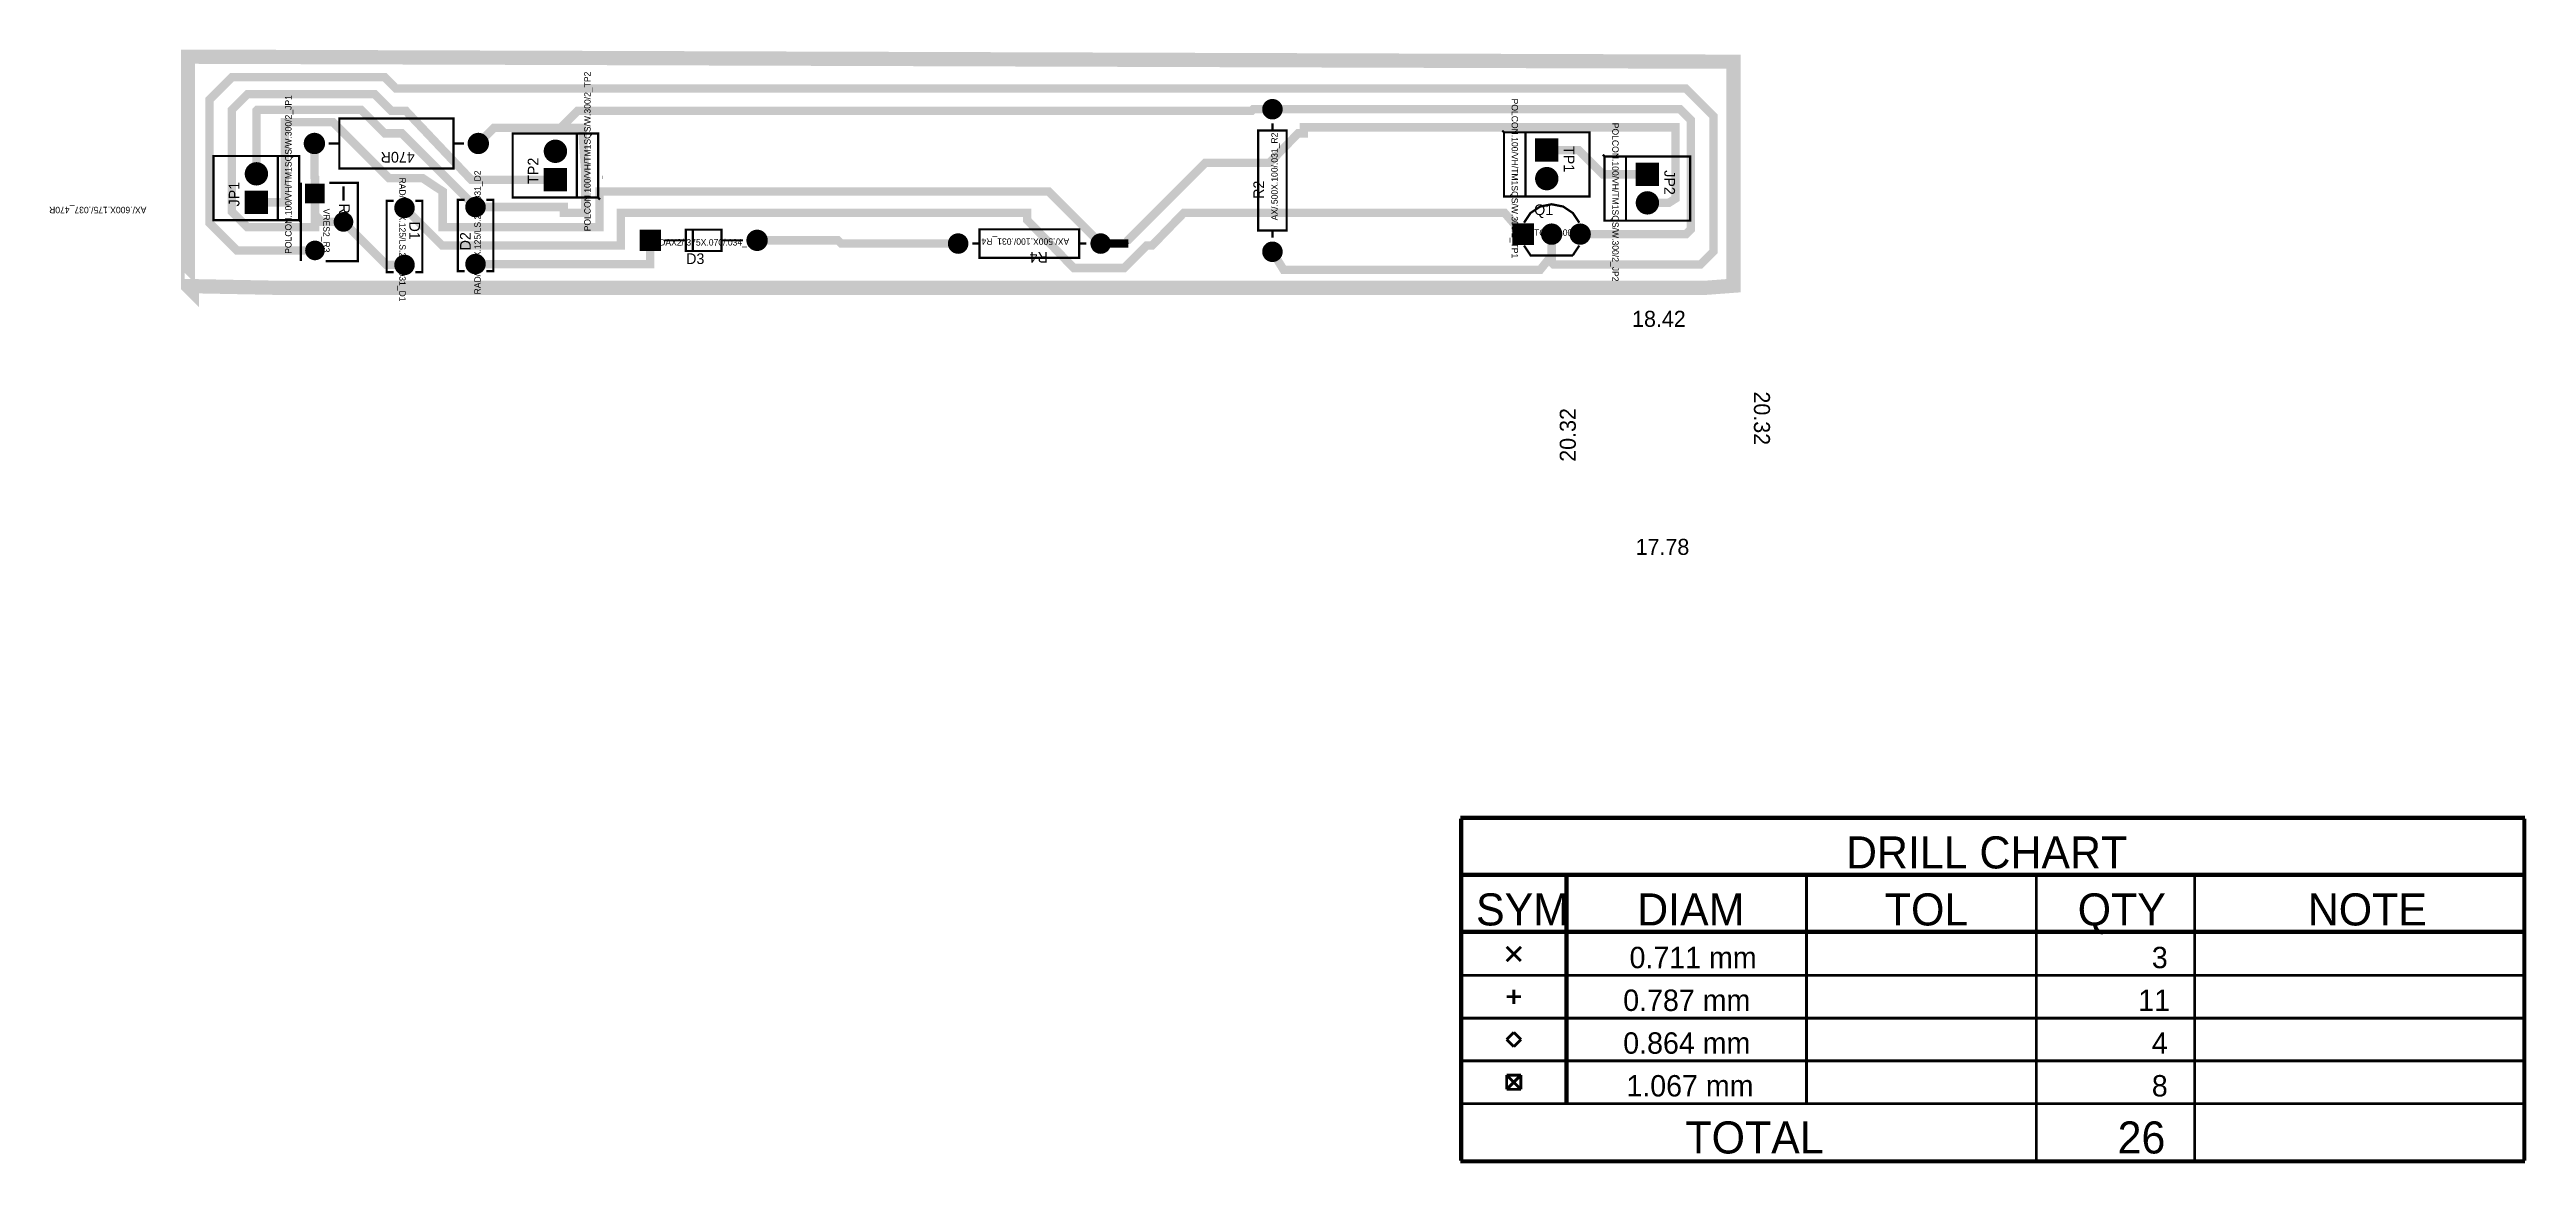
# Model space of a CAD drawing. Extents: x -5.05 to 3.63, y -3.21 to 0.7.
import ezdxf

# ---------------------------------------------------------------- set-up
doc = ezdxf.new("R2010")
doc.units = 0
doc.layers.get('0').update_dxf_attribs({"color": 1, "linetype": 'CONTINUOUS'})
for name, color, linetype in [('ASYBOT', 7, 'CONTINUOUS'), ('ASYTOP', 6, 'CONTINUOUS'), ('BOTTOM', 3, 'CONTINUOUS'), ('COMPONENTS_TOP', 1, 'CONTINUOUS'), ('DRILL', 1, 'CONTINUOUS'), ('DRLDWG', 8, 'CONTINUOUS'), ('GLOBAL_LAYER', 1, 'CONTINUOUS'), ('GND', 4, 'CONTINUOUS'), ('INNER1', 8, 'CONTINUOUS'), ('INNER10', 1, 'CONTINUOUS'), ('INNER11', 2, 'CONTINUOUS'), ('INNER12', 3, 'CONTINUOUS'), ('INNER2', 1, 'CONTINUOUS'), ('INNER3', 2, 'CONTINUOUS'), ('INNER4', 3, 'CONTINUOUS'), ('INNER5', 4, 'CONTINUOUS'), ('INNER6', 5, 'CONTINUOUS'), ('INNER7', 6, 'CONTINUOUS'), ('INNER8', 7, 'CONTINUOUS'), ('INNER9', 8, 'CONTINUOUS'), ('OBS_ASYTOP', 6, 'CONTINUOUS'), ('OBS_DRLDWG', 8, 'CONTINUOUS'), ('OBS_GLOBAL_LAYER', 1, 'CONTINUOUS'), ('OBS_SSTOP', 4, 'CONTINUOUS'), ('PADSTACKS', 1, 'CONTINUOUS'), ('POWER', 7, 'CONTINUOUS'), ('SMBOT', 1, 'CONTINUOUS'), ('SMTOP', 8, 'CONTINUOUS'), ('TOP', 2, 'CONTINUOUS')]:
    doc.layers.add(name, color=color, linetype=linetype)

msp = doc.modelspace()

# ---------------------------------------------------------------- texts
at = {"layer": 'Conn'}
for s, p in [('18.42', (0.4975, -0.275)), ('17.78', (0.51, -1.075))]:
    msp.add_text(s, height=0.05625, dxfattribs=at).set_placement(p)
for rotation, p in [(270, (0.925, -0.5017)), (90, (0.3, -0.7483))]:
    msp.add_text('20.32', height=0.05625, rotation=rotation, dxfattribs=at).set_placement(p)
at = {"layer": 'DRLDWG'}
for s, height, p in [('DRILL CHART', 0.1125, (1.2479, -2.175)), ('SYM', 0.1125, (-0.05, -2.375)), ('DIAM', 0.1125, (0.5154, -2.375)), ('TOL', 0.1125, (1.3842, -2.375)), ('QTY', 0.1125, (2.0608, -2.375)), ('NOTE', 0.1125, (2.8679, -2.375)), ('0.711 mm', 0.075, (0.4886, -2.525)), ('3', 0.075, (2.3208, -2.525)), ('0.787 mm', 0.075, (0.4664, -2.675)), ('11', 0.075, (2.2731, -2.675)), ('0.864 mm', 0.075, (0.4664, -2.825)), ('4', 0.075, (2.3208, -2.825)), ('1.067 mm', 0.075, (0.4775, -2.975)), ('8', 0.075, (2.3208, -2.975)), ('TOTAL', 0.1125, (0.6846, -3.175)), ('26', 0.1125, (2.2008, -3.175))]:
    msp.add_text(s, height=height, dxfattribs=at).set_placement(p)

# ---------------------------------------------------------------- blocks, each defined once
blk = doc.blocks.new('padstack_TM_AXIAL_llb_pad1')
blk.add_point((0, 0))
at = {"layer": 'ASYBOT', "const_width": 0.0275}
blk.add_lwpolyline([(-0.0137, 0, 1), (0.0137, 0, 1)], format="xyb", close=True, dxfattribs=at)
at = {"layer": 'ASYTOP', "const_width": 0.0275}
blk.add_lwpolyline([(-0.0137, 0, 1), (0.0137, 0, 1)], format="xyb", close=True, dxfattribs=at)
at = {"layer": 'BOTTOM', "const_width": 0.0275}
blk.add_lwpolyline([(-0.0137, 0, 1), (0.0137, 0, 1)], format="xyb", close=True, dxfattribs=at)
at = {"layer": 'DRILL', "const_width": 0.017}
blk.add_lwpolyline([(-0.0085, 0, 1), (0.0085, 0, 1)], format="xyb", close=True, dxfattribs=at)
at = {"layer": 'DRLDWG', "const_width": 0.017}
blk.add_lwpolyline([(-0.0085, 0, 1), (0.0085, 0, 1)], format="xyb", close=True, dxfattribs=at)
at = {"layer": 'GND', "const_width": 0.0375}
blk.add_lwpolyline([(-0.0187, 0, 1), (0.0187, 0, 1)], format="xyb", close=True, dxfattribs=at)
at = {"layer": 'INNER1', "const_width": 0.0275}
blk.add_lwpolyline([(-0.0137, 0, 1), (0.0137, 0, 1)], format="xyb", close=True, dxfattribs=at)
at = {"layer": 'INNER10', "const_width": 0.0275}
blk.add_lwpolyline([(-0.0137, 0, 1), (0.0137, 0, 1)], format="xyb", close=True, dxfattribs=at)
at = {"layer": 'INNER11', "const_width": 0.0275}
blk.add_lwpolyline([(-0.0137, 0, 1), (0.0137, 0, 1)], format="xyb", close=True, dxfattribs=at)
at = {"layer": 'INNER12', "const_width": 0.0275}
blk.add_lwpolyline([(-0.0137, 0, 1), (0.0137, 0, 1)], format="xyb", close=True, dxfattribs=at)
at = {"layer": 'INNER2', "const_width": 0.0275}
blk.add_lwpolyline([(-0.0137, 0, 1), (0.0137, 0, 1)], format="xyb", close=True, dxfattribs=at)
at = {"layer": 'INNER3', "const_width": 0.0275}
blk.add_lwpolyline([(-0.0137, 0, 1), (0.0137, 0, 1)], format="xyb", close=True, dxfattribs=at)
at = {"layer": 'INNER4', "const_width": 0.0275}
blk.add_lwpolyline([(-0.0137, 0, 1), (0.0137, 0, 1)], format="xyb", close=True, dxfattribs=at)
at = {"layer": 'INNER5', "const_width": 0.0275}
blk.add_lwpolyline([(-0.0137, 0, 1), (0.0137, 0, 1)], format="xyb", close=True, dxfattribs=at)
at = {"layer": 'INNER6', "const_width": 0.0275}
blk.add_lwpolyline([(-0.0137, 0, 1), (0.0137, 0, 1)], format="xyb", close=True, dxfattribs=at)
at = {"layer": 'INNER7', "const_width": 0.0275}
blk.add_lwpolyline([(-0.0137, 0, 1), (0.0137, 0, 1)], format="xyb", close=True, dxfattribs=at)
at = {"layer": 'INNER8', "const_width": 0.0275}
blk.add_lwpolyline([(-0.0137, 0, 1), (0.0137, 0, 1)], format="xyb", close=True, dxfattribs=at)
at = {"layer": 'INNER9', "const_width": 0.0275}
blk.add_lwpolyline([(-0.0137, 0, 1), (0.0137, 0, 1)], format="xyb", close=True, dxfattribs=at)
at = {"layer": 'POWER', "const_width": 0.0375}
blk.add_lwpolyline([(-0.0187, 0, 1), (0.0187, 0, 1)], format="xyb", close=True, dxfattribs=at)
at = {"layer": 'SMBOT', "const_width": 0.0275}
blk.add_lwpolyline([(-0.0137, 0, 1), (0.0137, 0, 1)], format="xyb", close=True, dxfattribs=at)
at = {"layer": 'SMTOP', "const_width": 0.0275}
blk.add_lwpolyline([(-0.0137, 0, 1), (0.0137, 0, 1)], format="xyb", close=True, dxfattribs=at)
at = {"layer": 'TOP', "const_width": 0.0275}
blk.add_lwpolyline([(-0.0137, 0, 1), (0.0137, 0, 1)], format="xyb", close=True, dxfattribs=at)
blk = doc.blocks.new('footprint_AX__600X_175__037_470')
at = {"layer": 'PADSTACKS'}
for p in [(0, 0), (0.575, 0)]:
    blk.add_blockref('padstack_TM_AXIAL_llb_pad1', p, dxfattribs=at)
blk = doc.blocks.new('padstack_TM_RAD_llb_pad2')
blk.add_point((0, 0))
at = {"layer": 'ASYBOT', "const_width": 0.026}
blk.add_lwpolyline([(-0.013, 0, 1), (0.013, 0, 1)], format="xyb", close=True, dxfattribs=at)
at = {"layer": 'ASYTOP', "const_width": 0.026}
blk.add_lwpolyline([(-0.013, 0, 1), (0.013, 0, 1)], format="xyb", close=True, dxfattribs=at)
at = {"layer": 'BOTTOM', "const_width": 0.026}
blk.add_lwpolyline([(-0.013, 0, 1), (0.013, 0, 1)], format="xyb", close=True, dxfattribs=at)
at = {"layer": 'DRILL', "const_width": 0.0155}
blk.add_lwpolyline([(-0.0077, 0, 1), (0.0077, 0, 1)], format="xyb", close=True, dxfattribs=at)
at = {"layer": 'DRLDWG', "const_width": 0.0155}
blk.add_lwpolyline([(-0.0077, 0, 1), (0.0077, 0, 1)], format="xyb", close=True, dxfattribs=at)
at = {"layer": 'GND', "const_width": 0.036}
blk.add_lwpolyline([(-0.018, 0, 1), (0.018, 0, 1)], format="xyb", close=True, dxfattribs=at)
at = {"layer": 'INNER1', "const_width": 0.026}
blk.add_lwpolyline([(-0.013, 0, 1), (0.013, 0, 1)], format="xyb", close=True, dxfattribs=at)
at = {"layer": 'INNER10', "const_width": 0.026}
blk.add_lwpolyline([(-0.013, 0, 1), (0.013, 0, 1)], format="xyb", close=True, dxfattribs=at)
at = {"layer": 'INNER11', "const_width": 0.026}
blk.add_lwpolyline([(-0.013, 0, 1), (0.013, 0, 1)], format="xyb", close=True, dxfattribs=at)
at = {"layer": 'INNER12', "const_width": 0.026}
blk.add_lwpolyline([(-0.013, 0, 1), (0.013, 0, 1)], format="xyb", close=True, dxfattribs=at)
at = {"layer": 'INNER2', "const_width": 0.026}
blk.add_lwpolyline([(-0.013, 0, 1), (0.013, 0, 1)], format="xyb", close=True, dxfattribs=at)
at = {"layer": 'INNER3', "const_width": 0.026}
blk.add_lwpolyline([(-0.013, 0, 1), (0.013, 0, 1)], format="xyb", close=True, dxfattribs=at)
at = {"layer": 'INNER4', "const_width": 0.026}
blk.add_lwpolyline([(-0.013, 0, 1), (0.013, 0, 1)], format="xyb", close=True, dxfattribs=at)
at = {"layer": 'INNER5', "const_width": 0.026}
blk.add_lwpolyline([(-0.013, 0, 1), (0.013, 0, 1)], format="xyb", close=True, dxfattribs=at)
at = {"layer": 'INNER6', "const_width": 0.026}
blk.add_lwpolyline([(-0.013, 0, 1), (0.013, 0, 1)], format="xyb", close=True, dxfattribs=at)
at = {"layer": 'INNER7', "const_width": 0.026}
blk.add_lwpolyline([(-0.013, 0, 1), (0.013, 0, 1)], format="xyb", close=True, dxfattribs=at)
at = {"layer": 'INNER8', "const_width": 0.026}
blk.add_lwpolyline([(-0.013, 0, 1), (0.013, 0, 1)], format="xyb", close=True, dxfattribs=at)
at = {"layer": 'INNER9', "const_width": 0.026}
blk.add_lwpolyline([(-0.013, 0, 1), (0.013, 0, 1)], format="xyb", close=True, dxfattribs=at)
at = {"layer": 'POWER', "const_width": 0.036}
blk.add_lwpolyline([(-0.018, 0, 1), (0.018, 0, 1)], format="xyb", close=True, dxfattribs=at)
at = {"layer": 'SMBOT', "const_width": 0.026}
blk.add_lwpolyline([(-0.013, 0, 1), (0.013, 0, 1)], format="xyb", close=True, dxfattribs=at)
at = {"layer": 'SMTOP', "const_width": 0.026}
blk.add_lwpolyline([(-0.013, 0, 1), (0.013, 0, 1)], format="xyb", close=True, dxfattribs=at)
at = {"layer": 'TOP', "const_width": 0.026}
blk.add_lwpolyline([(-0.013, 0, 1), (0.013, 0, 1)], format="xyb", close=True, dxfattribs=at)
blk = doc.blocks.new('footprint_RAD__250X_125_LS_200_')
at = {"layer": 'PADSTACKS'}
for p in [(0, 0), (0.2, 0)]:
    blk.add_blockref('padstack_TM_RAD_llb_pad2', p, dxfattribs=at)
blk = doc.blocks.new('footprint_RAD__250X_125_LS_20_2')
at = {"layer": 'PADSTACKS'}
for p in [(0, 0), (0.2, 0)]:
    blk.add_blockref('padstack_TM_RAD_llb_pad2', p, dxfattribs=at)
blk = doc.blocks.new('padstack_TM_DIODE_llb_pad8_1')
blk.add_point((0, 0))
at = {"layer": 'ASYBOT', "const_width": 0.0275}
blk.add_lwpolyline([(-0.0137, 0, 1), (0.0137, 0, 1)], format="xyb", close=True, dxfattribs=at)
at = {"layer": 'ASYTOP', "const_width": 0.0275}
blk.add_lwpolyline([(-0.0137, 0, 1), (0.0137, 0, 1)], format="xyb", close=True, dxfattribs=at)
at = {"layer": 'BOTTOM', "const_width": 0.0275}
blk.add_lwpolyline([(-0.0137, 0, 1), (0.0137, 0, 1)], format="xyb", close=True, dxfattribs=at)
at = {"layer": 'DRILL', "const_width": 0.017}
blk.add_lwpolyline([(-0.0085, 0, 1), (0.0085, 0, 1)], format="xyb", close=True, dxfattribs=at)
at = {"layer": 'DRLDWG', "const_width": 0.017}
blk.add_lwpolyline([(-0.0085, 0, 1), (0.0085, 0, 1)], format="xyb", close=True, dxfattribs=at)
at = {"layer": 'GND', "const_width": 0.0375}
blk.add_lwpolyline([(-0.0187, 0, 1), (0.0187, 0, 1)], format="xyb", close=True, dxfattribs=at)
at = {"layer": 'INNER1', "const_width": 0.0275}
blk.add_lwpolyline([(-0.0137, 0, 1), (0.0137, 0, 1)], format="xyb", close=True, dxfattribs=at)
at = {"layer": 'INNER10', "const_width": 0.0275}
blk.add_lwpolyline([(-0.0137, 0, 1), (0.0137, 0, 1)], format="xyb", close=True, dxfattribs=at)
at = {"layer": 'INNER11', "const_width": 0.0275}
blk.add_lwpolyline([(-0.0137, 0, 1), (0.0137, 0, 1)], format="xyb", close=True, dxfattribs=at)
at = {"layer": 'INNER12', "const_width": 0.0275}
blk.add_lwpolyline([(-0.0137, 0, 1), (0.0137, 0, 1)], format="xyb", close=True, dxfattribs=at)
at = {"layer": 'INNER2', "const_width": 0.0275}
blk.add_lwpolyline([(-0.0137, 0, 1), (0.0137, 0, 1)], format="xyb", close=True, dxfattribs=at)
at = {"layer": 'INNER3', "const_width": 0.0275}
blk.add_lwpolyline([(-0.0137, 0, 1), (0.0137, 0, 1)], format="xyb", close=True, dxfattribs=at)
at = {"layer": 'INNER4', "const_width": 0.0275}
blk.add_lwpolyline([(-0.0137, 0, 1), (0.0137, 0, 1)], format="xyb", close=True, dxfattribs=at)
at = {"layer": 'INNER5', "const_width": 0.0275}
blk.add_lwpolyline([(-0.0137, 0, 1), (0.0137, 0, 1)], format="xyb", close=True, dxfattribs=at)
at = {"layer": 'INNER6', "const_width": 0.0275}
blk.add_lwpolyline([(-0.0137, 0, 1), (0.0137, 0, 1)], format="xyb", close=True, dxfattribs=at)
at = {"layer": 'INNER7', "const_width": 0.0275}
blk.add_lwpolyline([(-0.0137, 0, 1), (0.0137, 0, 1)], format="xyb", close=True, dxfattribs=at)
at = {"layer": 'INNER8', "const_width": 0.0275}
blk.add_lwpolyline([(-0.0137, 0, 1), (0.0137, 0, 1)], format="xyb", close=True, dxfattribs=at)
at = {"layer": 'INNER9', "const_width": 0.0275}
blk.add_lwpolyline([(-0.0137, 0, 1), (0.0137, 0, 1)], format="xyb", close=True, dxfattribs=at)
at = {"layer": 'POWER', "const_width": 0.0375}
blk.add_lwpolyline([(-0.0187, 0, 1), (0.0187, 0, 1)], format="xyb", close=True, dxfattribs=at)
at = {"layer": 'SMBOT', "const_width": 0.0275}
blk.add_lwpolyline([(-0.0137, 0, 1), (0.0137, 0, 1)], format="xyb", close=True, dxfattribs=at)
at = {"layer": 'SMTOP', "const_width": 0.0275}
blk.add_lwpolyline([(-0.0137, 0, 1), (0.0137, 0, 1)], format="xyb", close=True, dxfattribs=at)
at = {"layer": 'TOP', "const_width": 0.0275}
blk.add_lwpolyline([(-0.0137, 0, 1), (0.0137, 0, 1)], format="xyb", close=True, dxfattribs=at)
blk = doc.blocks.new('padstack_TM_DIODE_llb_pad7_1')
blk.add_point((0, 0))
at = {"layer": 'ASYBOT', "const_width": 0.055}
blk.add_lwpolyline([(-0.0275, 0), (0.0275, 0)], dxfattribs=at)
at = {"layer": 'ASYTOP', "const_width": 0.055}
blk.add_lwpolyline([(-0.0275, 0), (0.0275, 0)], dxfattribs=at)
at = {"layer": 'BOTTOM', "const_width": 0.055}
blk.add_lwpolyline([(-0.0275, 0), (0.0275, 0)], dxfattribs=at)
at = {"layer": 'DRILL', "const_width": 0.017}
blk.add_lwpolyline([(-0.0085, 0, 1), (0.0085, 0, 1)], format="xyb", close=True, dxfattribs=at)
at = {"layer": 'DRLDWG', "const_width": 0.017}
blk.add_lwpolyline([(-0.0085, 0, 1), (0.0085, 0, 1)], format="xyb", close=True, dxfattribs=at)
at = {"layer": 'GND', "const_width": 0.075}
blk.add_lwpolyline([(-0.0375, 0), (0.0375, 0)], dxfattribs=at)
at = {"layer": 'INNER1', "const_width": 0.055}
blk.add_lwpolyline([(-0.0275, 0), (0.0275, 0)], dxfattribs=at)
at = {"layer": 'INNER10', "const_width": 0.055}
blk.add_lwpolyline([(-0.0275, 0), (0.0275, 0)], dxfattribs=at)
at = {"layer": 'INNER11', "const_width": 0.055}
blk.add_lwpolyline([(-0.0275, 0), (0.0275, 0)], dxfattribs=at)
at = {"layer": 'INNER12', "const_width": 0.055}
blk.add_lwpolyline([(-0.0275, 0), (0.0275, 0)], dxfattribs=at)
at = {"layer": 'INNER2', "const_width": 0.055}
blk.add_lwpolyline([(-0.0275, 0), (0.0275, 0)], dxfattribs=at)
at = {"layer": 'INNER3', "const_width": 0.055}
blk.add_lwpolyline([(-0.0275, 0), (0.0275, 0)], dxfattribs=at)
at = {"layer": 'INNER4', "const_width": 0.055}
blk.add_lwpolyline([(-0.0275, 0), (0.0275, 0)], dxfattribs=at)
at = {"layer": 'INNER5', "const_width": 0.055}
blk.add_lwpolyline([(-0.0275, 0), (0.0275, 0)], dxfattribs=at)
at = {"layer": 'INNER6', "const_width": 0.055}
blk.add_lwpolyline([(-0.0275, 0), (0.0275, 0)], dxfattribs=at)
at = {"layer": 'INNER7', "const_width": 0.055}
blk.add_lwpolyline([(-0.0275, 0), (0.0275, 0)], dxfattribs=at)
at = {"layer": 'INNER8', "const_width": 0.055}
blk.add_lwpolyline([(-0.0275, 0), (0.0275, 0)], dxfattribs=at)
at = {"layer": 'INNER9', "const_width": 0.055}
blk.add_lwpolyline([(-0.0275, 0), (0.0275, 0)], dxfattribs=at)
at = {"layer": 'POWER', "const_width": 0.075}
blk.add_lwpolyline([(-0.0375, 0), (0.0375, 0)], dxfattribs=at)
at = {"layer": 'SMBOT', "const_width": 0.055}
blk.add_lwpolyline([(-0.0275, 0), (0.0275, 0)], dxfattribs=at)
at = {"layer": 'SMTOP', "const_width": 0.055}
blk.add_lwpolyline([(-0.0275, 0), (0.0275, 0)], dxfattribs=at)
at = {"layer": 'TOP', "const_width": 0.055}
blk.add_lwpolyline([(-0.0275, 0), (0.0275, 0)], dxfattribs=at)
blk = doc.blocks.new('footprint_DAX2__375X_070__034_D')
at = {"layer": 'PADSTACKS', "rotation": 90}
for name, p in [('padstack_TM_DIODE_llb_pad7_1', (-0.375, 0)), ('padstack_TM_DIODE_llb_pad8_1', (0, 0))]:
    blk.add_blockref(name, p, dxfattribs=at)
blk = doc.blocks.new('padstack_PCON100T_llb_pad1')
blk.add_point((0, 0))
at = {"layer": 'ASYBOT', "const_width": 0.062}
blk.add_lwpolyline([(-0.031, 0), (0.031, 0)], dxfattribs=at)
at = {"layer": 'ASYTOP', "const_width": 0.062}
blk.add_lwpolyline([(-0.031, 0), (0.031, 0)], dxfattribs=at)
at = {"layer": 'BOTTOM', "const_width": 0.062}
blk.add_lwpolyline([(-0.031, 0), (0.031, 0)], dxfattribs=at)
at = {"layer": 'DRILL', "const_width": 0.021}
blk.add_lwpolyline([(-0.0105, 0, 1), (0.0105, 0, 1)], format="xyb", close=True, dxfattribs=at)
at = {"layer": 'DRLDWG', "const_width": 0.021}
blk.add_lwpolyline([(-0.0105, 0, 1), (0.0105, 0, 1)], format="xyb", close=True, dxfattribs=at)
at = {"layer": 'GND', "const_width": 0.082}
blk.add_lwpolyline([(-0.041, 0), (0.041, 0)], dxfattribs=at)
at = {"layer": 'INNER1', "const_width": 0.062}
blk.add_lwpolyline([(-0.031, 0), (0.031, 0)], dxfattribs=at)
at = {"layer": 'INNER10', "const_width": 0.062}
blk.add_lwpolyline([(-0.031, 0), (0.031, 0)], dxfattribs=at)
at = {"layer": 'INNER11', "const_width": 0.062}
blk.add_lwpolyline([(-0.031, 0), (0.031, 0)], dxfattribs=at)
at = {"layer": 'INNER12', "const_width": 0.062}
blk.add_lwpolyline([(-0.031, 0), (0.031, 0)], dxfattribs=at)
at = {"layer": 'INNER2', "const_width": 0.062}
blk.add_lwpolyline([(-0.031, 0), (0.031, 0)], dxfattribs=at)
at = {"layer": 'INNER3', "const_width": 0.062}
blk.add_lwpolyline([(-0.031, 0), (0.031, 0)], dxfattribs=at)
at = {"layer": 'INNER4', "const_width": 0.062}
blk.add_lwpolyline([(-0.031, 0), (0.031, 0)], dxfattribs=at)
at = {"layer": 'INNER5', "const_width": 0.062}
blk.add_lwpolyline([(-0.031, 0), (0.031, 0)], dxfattribs=at)
at = {"layer": 'INNER6', "const_width": 0.062}
blk.add_lwpolyline([(-0.031, 0), (0.031, 0)], dxfattribs=at)
at = {"layer": 'INNER7', "const_width": 0.062}
blk.add_lwpolyline([(-0.031, 0), (0.031, 0)], dxfattribs=at)
at = {"layer": 'INNER8', "const_width": 0.062}
blk.add_lwpolyline([(-0.031, 0), (0.031, 0)], dxfattribs=at)
at = {"layer": 'INNER9', "const_width": 0.062}
blk.add_lwpolyline([(-0.031, 0), (0.031, 0)], dxfattribs=at)
at = {"layer": 'POWER', "const_width": 0.082}
blk.add_lwpolyline([(-0.041, 0), (0.041, 0)], dxfattribs=at)
at = {"layer": 'SMBOT', "const_width": 0.062}
blk.add_lwpolyline([(-0.031, 0), (0.031, 0)], dxfattribs=at)
at = {"layer": 'SMTOP', "const_width": 0.062}
blk.add_lwpolyline([(-0.031, 0), (0.031, 0)], dxfattribs=at)
at = {"layer": 'TOP', "const_width": 0.062}
blk.add_lwpolyline([(-0.031, 0), (0.031, 0)], dxfattribs=at)
blk = doc.blocks.new('padstack_PCON100T_llb_pad2')
blk.add_point((0, 0))
at = {"layer": 'ASYBOT', "const_width": 0.031}
blk.add_lwpolyline([(-0.0155, 0, 1), (0.0155, 0, 1)], format="xyb", close=True, dxfattribs=at)
at = {"layer": 'ASYTOP', "const_width": 0.031}
blk.add_lwpolyline([(-0.0155, 0, 1), (0.0155, 0, 1)], format="xyb", close=True, dxfattribs=at)
at = {"layer": 'BOTTOM', "const_width": 0.031}
blk.add_lwpolyline([(-0.0155, 0, 1), (0.0155, 0, 1)], format="xyb", close=True, dxfattribs=at)
at = {"layer": 'DRILL', "const_width": 0.021}
blk.add_lwpolyline([(-0.0105, 0, 1), (0.0105, 0, 1)], format="xyb", close=True, dxfattribs=at)
at = {"layer": 'DRLDWG', "const_width": 0.021}
blk.add_lwpolyline([(-0.0105, 0, 1), (0.0105, 0, 1)], format="xyb", close=True, dxfattribs=at)
at = {"layer": 'GND', "const_width": 0.041}
blk.add_lwpolyline([(-0.0205, 0, 1), (0.0205, 0, 1)], format="xyb", close=True, dxfattribs=at)
at = {"layer": 'INNER1', "const_width": 0.031}
blk.add_lwpolyline([(-0.0155, 0, 1), (0.0155, 0, 1)], format="xyb", close=True, dxfattribs=at)
at = {"layer": 'INNER10', "const_width": 0.031}
blk.add_lwpolyline([(-0.0155, 0, 1), (0.0155, 0, 1)], format="xyb", close=True, dxfattribs=at)
at = {"layer": 'INNER11', "const_width": 0.031}
blk.add_lwpolyline([(-0.0155, 0, 1), (0.0155, 0, 1)], format="xyb", close=True, dxfattribs=at)
at = {"layer": 'INNER12', "const_width": 0.031}
blk.add_lwpolyline([(-0.0155, 0, 1), (0.0155, 0, 1)], format="xyb", close=True, dxfattribs=at)
at = {"layer": 'INNER2', "const_width": 0.031}
blk.add_lwpolyline([(-0.0155, 0, 1), (0.0155, 0, 1)], format="xyb", close=True, dxfattribs=at)
at = {"layer": 'INNER3', "const_width": 0.031}
blk.add_lwpolyline([(-0.0155, 0, 1), (0.0155, 0, 1)], format="xyb", close=True, dxfattribs=at)
at = {"layer": 'INNER4', "const_width": 0.031}
blk.add_lwpolyline([(-0.0155, 0, 1), (0.0155, 0, 1)], format="xyb", close=True, dxfattribs=at)
at = {"layer": 'INNER5', "const_width": 0.031}
blk.add_lwpolyline([(-0.0155, 0, 1), (0.0155, 0, 1)], format="xyb", close=True, dxfattribs=at)
at = {"layer": 'INNER6', "const_width": 0.031}
blk.add_lwpolyline([(-0.0155, 0, 1), (0.0155, 0, 1)], format="xyb", close=True, dxfattribs=at)
at = {"layer": 'INNER7', "const_width": 0.031}
blk.add_lwpolyline([(-0.0155, 0, 1), (0.0155, 0, 1)], format="xyb", close=True, dxfattribs=at)
at = {"layer": 'INNER8', "const_width": 0.031}
blk.add_lwpolyline([(-0.0155, 0, 1), (0.0155, 0, 1)], format="xyb", close=True, dxfattribs=at)
at = {"layer": 'INNER9', "const_width": 0.031}
blk.add_lwpolyline([(-0.0155, 0, 1), (0.0155, 0, 1)], format="xyb", close=True, dxfattribs=at)
at = {"layer": 'POWER', "const_width": 0.041}
blk.add_lwpolyline([(-0.0205, 0, 1), (0.0205, 0, 1)], format="xyb", close=True, dxfattribs=at)
at = {"layer": 'SMBOT', "const_width": 0.031}
blk.add_lwpolyline([(-0.0155, 0, 1), (0.0155, 0, 1)], format="xyb", close=True, dxfattribs=at)
at = {"layer": 'SMTOP', "const_width": 0.031}
blk.add_lwpolyline([(-0.0155, 0, 1), (0.0155, 0, 1)], format="xyb", close=True, dxfattribs=at)
at = {"layer": 'TOP', "const_width": 0.031}
blk.add_lwpolyline([(-0.0155, 0, 1), (0.0155, 0, 1)], format="xyb", close=True, dxfattribs=at)
blk = doc.blocks.new('footprint_POLCON_100_VH_TM1SQ_2')
at = {"layer": 'PADSTACKS'}
for name, p in [('padstack_PCON100T_llb_pad1', (0, 0)), ('padstack_PCON100T_llb_pad2', (0.1, 0))]:
    blk.add_blockref(name, p, dxfattribs=at)
blk = doc.blocks.new('footprint_POLCON_100_VH_TM1SQ_3')
at = {"layer": 'PADSTACKS'}
for name, p in [('padstack_PCON100T_llb_pad1', (0, 0)), ('padstack_PCON100T_llb_pad2', (0.1, 0))]:
    blk.add_blockref(name, p, dxfattribs=at)
blk = doc.blocks.new('padstack_TO_llb_pad26')
blk.add_point((0, 0))
at = {"layer": 'ASYBOT', "const_width": 0.055}
blk.add_lwpolyline([(-0.0275, 0), (0.0275, 0)], dxfattribs=at)
at = {"layer": 'ASYTOP', "const_width": 0.055}
blk.add_lwpolyline([(-0.0275, 0), (0.0275, 0)], dxfattribs=at)
at = {"layer": 'BOTTOM', "const_width": 0.055}
blk.add_lwpolyline([(-0.0275, 0), (0.0275, 0)], dxfattribs=at)
at = {"layer": 'DRILL', "const_width": 0.0155}
blk.add_lwpolyline([(-0.0077, 0, 1), (0.0077, 0, 1)], format="xyb", close=True, dxfattribs=at)
at = {"layer": 'DRLDWG', "const_width": 0.0155}
blk.add_lwpolyline([(-0.0077, 0, 1), (0.0077, 0, 1)], format="xyb", close=True, dxfattribs=at)
at = {"layer": 'GND', "const_width": 0.075}
blk.add_lwpolyline([(-0.0375, 0), (0.0375, 0)], dxfattribs=at)
at = {"layer": 'INNER1', "const_width": 0.055}
blk.add_lwpolyline([(-0.0275, 0), (0.0275, 0)], dxfattribs=at)
at = {"layer": 'INNER10', "const_width": 0.055}
blk.add_lwpolyline([(-0.0275, 0), (0.0275, 0)], dxfattribs=at)
at = {"layer": 'INNER11', "const_width": 0.055}
blk.add_lwpolyline([(-0.0275, 0), (0.0275, 0)], dxfattribs=at)
at = {"layer": 'INNER12', "const_width": 0.055}
blk.add_lwpolyline([(-0.0275, 0), (0.0275, 0)], dxfattribs=at)
at = {"layer": 'INNER2', "const_width": 0.055}
blk.add_lwpolyline([(-0.0275, 0), (0.0275, 0)], dxfattribs=at)
at = {"layer": 'INNER3', "const_width": 0.055}
blk.add_lwpolyline([(-0.0275, 0), (0.0275, 0)], dxfattribs=at)
at = {"layer": 'INNER4', "const_width": 0.055}
blk.add_lwpolyline([(-0.0275, 0), (0.0275, 0)], dxfattribs=at)
at = {"layer": 'INNER5', "const_width": 0.055}
blk.add_lwpolyline([(-0.0275, 0), (0.0275, 0)], dxfattribs=at)
at = {"layer": 'INNER6', "const_width": 0.055}
blk.add_lwpolyline([(-0.0275, 0), (0.0275, 0)], dxfattribs=at)
at = {"layer": 'INNER7', "const_width": 0.055}
blk.add_lwpolyline([(-0.0275, 0), (0.0275, 0)], dxfattribs=at)
at = {"layer": 'INNER8', "const_width": 0.055}
blk.add_lwpolyline([(-0.0275, 0), (0.0275, 0)], dxfattribs=at)
at = {"layer": 'INNER9', "const_width": 0.055}
blk.add_lwpolyline([(-0.0275, 0), (0.0275, 0)], dxfattribs=at)
at = {"layer": 'POWER', "const_width": 0.075}
blk.add_lwpolyline([(-0.0375, 0), (0.0375, 0)], dxfattribs=at)
at = {"layer": 'SMBOT', "const_width": 0.055}
blk.add_lwpolyline([(-0.0275, 0), (0.0275, 0)], dxfattribs=at)
at = {"layer": 'SMTOP', "const_width": 0.055}
blk.add_lwpolyline([(-0.0275, 0), (0.0275, 0)], dxfattribs=at)
at = {"layer": 'TOP', "const_width": 0.055}
blk.add_lwpolyline([(-0.0275, 0), (0.0275, 0)], dxfattribs=at)
blk = doc.blocks.new('padstack_TO_llb_pad6')
blk.add_point((0, 0))
at = {"layer": 'ASYBOT', "const_width": 0.0275}
blk.add_lwpolyline([(-0.0137, 0, 1), (0.0137, 0, 1)], format="xyb", close=True, dxfattribs=at)
at = {"layer": 'ASYTOP', "const_width": 0.0275}
blk.add_lwpolyline([(-0.0137, 0, 1), (0.0137, 0, 1)], format="xyb", close=True, dxfattribs=at)
at = {"layer": 'BOTTOM', "const_width": 0.0275}
blk.add_lwpolyline([(-0.0137, 0, 1), (0.0137, 0, 1)], format="xyb", close=True, dxfattribs=at)
at = {"layer": 'DRILL', "const_width": 0.0155}
blk.add_lwpolyline([(-0.0077, 0, 1), (0.0077, 0, 1)], format="xyb", close=True, dxfattribs=at)
at = {"layer": 'DRLDWG', "const_width": 0.0155}
blk.add_lwpolyline([(-0.0077, 0, 1), (0.0077, 0, 1)], format="xyb", close=True, dxfattribs=at)
at = {"layer": 'GND', "const_width": 0.0375}
blk.add_lwpolyline([(-0.0187, 0, 1), (0.0187, 0, 1)], format="xyb", close=True, dxfattribs=at)
at = {"layer": 'INNER1', "const_width": 0.0275}
blk.add_lwpolyline([(-0.0137, 0, 1), (0.0137, 0, 1)], format="xyb", close=True, dxfattribs=at)
at = {"layer": 'INNER10', "const_width": 0.0275}
blk.add_lwpolyline([(-0.0137, 0, 1), (0.0137, 0, 1)], format="xyb", close=True, dxfattribs=at)
at = {"layer": 'INNER11', "const_width": 0.0275}
blk.add_lwpolyline([(-0.0137, 0, 1), (0.0137, 0, 1)], format="xyb", close=True, dxfattribs=at)
at = {"layer": 'INNER12', "const_width": 0.0275}
blk.add_lwpolyline([(-0.0137, 0, 1), (0.0137, 0, 1)], format="xyb", close=True, dxfattribs=at)
at = {"layer": 'INNER2', "const_width": 0.0275}
blk.add_lwpolyline([(-0.0137, 0, 1), (0.0137, 0, 1)], format="xyb", close=True, dxfattribs=at)
at = {"layer": 'INNER3', "const_width": 0.0275}
blk.add_lwpolyline([(-0.0137, 0, 1), (0.0137, 0, 1)], format="xyb", close=True, dxfattribs=at)
at = {"layer": 'INNER4', "const_width": 0.0275}
blk.add_lwpolyline([(-0.0137, 0, 1), (0.0137, 0, 1)], format="xyb", close=True, dxfattribs=at)
at = {"layer": 'INNER5', "const_width": 0.0275}
blk.add_lwpolyline([(-0.0137, 0, 1), (0.0137, 0, 1)], format="xyb", close=True, dxfattribs=at)
at = {"layer": 'INNER6', "const_width": 0.0275}
blk.add_lwpolyline([(-0.0137, 0, 1), (0.0137, 0, 1)], format="xyb", close=True, dxfattribs=at)
at = {"layer": 'INNER7', "const_width": 0.0275}
blk.add_lwpolyline([(-0.0137, 0, 1), (0.0137, 0, 1)], format="xyb", close=True, dxfattribs=at)
at = {"layer": 'INNER8', "const_width": 0.0275}
blk.add_lwpolyline([(-0.0137, 0, 1), (0.0137, 0, 1)], format="xyb", close=True, dxfattribs=at)
at = {"layer": 'INNER9', "const_width": 0.0275}
blk.add_lwpolyline([(-0.0137, 0, 1), (0.0137, 0, 1)], format="xyb", close=True, dxfattribs=at)
at = {"layer": 'POWER', "const_width": 0.0375}
blk.add_lwpolyline([(-0.0187, 0, 1), (0.0187, 0, 1)], format="xyb", close=True, dxfattribs=at)
at = {"layer": 'SMBOT', "const_width": 0.0275}
blk.add_lwpolyline([(-0.0137, 0, 1), (0.0137, 0, 1)], format="xyb", close=True, dxfattribs=at)
at = {"layer": 'SMTOP', "const_width": 0.0275}
blk.add_lwpolyline([(-0.0137, 0, 1), (0.0137, 0, 1)], format="xyb", close=True, dxfattribs=at)
at = {"layer": 'TOP', "const_width": 0.0275}
blk.add_lwpolyline([(-0.0137, 0, 1), (0.0137, 0, 1)], format="xyb", close=True, dxfattribs=at)
blk = doc.blocks.new('footprint_TO92_100_Q1')
at = {"layer": 'PADSTACKS'}
for name, p in [('padstack_TO_llb_pad26', (0, 0)), ('padstack_TO_llb_pad6', (0.1, 0)), ('padstack_TO_llb_pad6', (0.2, 0))]:
    blk.add_blockref(name, p, dxfattribs=at)
blk = doc.blocks.new('padstack_TM_AXIAL_llb_pad3')
blk.add_point((0, 0))
at = {"layer": 'ASYBOT', "const_width": 0.026}
blk.add_lwpolyline([(-0.013, 0, 1), (0.013, 0, 1)], format="xyb", close=True, dxfattribs=at)
at = {"layer": 'ASYTOP', "const_width": 0.026}
blk.add_lwpolyline([(-0.013, 0, 1), (0.013, 0, 1)], format="xyb", close=True, dxfattribs=at)
at = {"layer": 'BOTTOM', "const_width": 0.026}
blk.add_lwpolyline([(-0.013, 0, 1), (0.013, 0, 1)], format="xyb", close=True, dxfattribs=at)
at = {"layer": 'DRILL', "const_width": 0.0155}
blk.add_lwpolyline([(-0.0077, 0, 1), (0.0077, 0, 1)], format="xyb", close=True, dxfattribs=at)
at = {"layer": 'DRLDWG', "const_width": 0.0155}
blk.add_lwpolyline([(-0.0077, 0, 1), (0.0077, 0, 1)], format="xyb", close=True, dxfattribs=at)
at = {"layer": 'GND', "const_width": 0.036}
blk.add_lwpolyline([(-0.018, 0, 1), (0.018, 0, 1)], format="xyb", close=True, dxfattribs=at)
at = {"layer": 'INNER1', "const_width": 0.026}
blk.add_lwpolyline([(-0.013, 0, 1), (0.013, 0, 1)], format="xyb", close=True, dxfattribs=at)
at = {"layer": 'INNER10', "const_width": 0.026}
blk.add_lwpolyline([(-0.013, 0, 1), (0.013, 0, 1)], format="xyb", close=True, dxfattribs=at)
at = {"layer": 'INNER11', "const_width": 0.026}
blk.add_lwpolyline([(-0.013, 0, 1), (0.013, 0, 1)], format="xyb", close=True, dxfattribs=at)
at = {"layer": 'INNER12', "const_width": 0.026}
blk.add_lwpolyline([(-0.013, 0, 1), (0.013, 0, 1)], format="xyb", close=True, dxfattribs=at)
at = {"layer": 'INNER2', "const_width": 0.026}
blk.add_lwpolyline([(-0.013, 0, 1), (0.013, 0, 1)], format="xyb", close=True, dxfattribs=at)
at = {"layer": 'INNER3', "const_width": 0.026}
blk.add_lwpolyline([(-0.013, 0, 1), (0.013, 0, 1)], format="xyb", close=True, dxfattribs=at)
at = {"layer": 'INNER4', "const_width": 0.026}
blk.add_lwpolyline([(-0.013, 0, 1), (0.013, 0, 1)], format="xyb", close=True, dxfattribs=at)
at = {"layer": 'INNER5', "const_width": 0.026}
blk.add_lwpolyline([(-0.013, 0, 1), (0.013, 0, 1)], format="xyb", close=True, dxfattribs=at)
at = {"layer": 'INNER6', "const_width": 0.026}
blk.add_lwpolyline([(-0.013, 0, 1), (0.013, 0, 1)], format="xyb", close=True, dxfattribs=at)
at = {"layer": 'INNER7', "const_width": 0.026}
blk.add_lwpolyline([(-0.013, 0, 1), (0.013, 0, 1)], format="xyb", close=True, dxfattribs=at)
at = {"layer": 'INNER8', "const_width": 0.026}
blk.add_lwpolyline([(-0.013, 0, 1), (0.013, 0, 1)], format="xyb", close=True, dxfattribs=at)
at = {"layer": 'INNER9', "const_width": 0.026}
blk.add_lwpolyline([(-0.013, 0, 1), (0.013, 0, 1)], format="xyb", close=True, dxfattribs=at)
at = {"layer": 'POWER', "const_width": 0.036}
blk.add_lwpolyline([(-0.018, 0, 1), (0.018, 0, 1)], format="xyb", close=True, dxfattribs=at)
at = {"layer": 'SMBOT', "const_width": 0.026}
blk.add_lwpolyline([(-0.013, 0, 1), (0.013, 0, 1)], format="xyb", close=True, dxfattribs=at)
at = {"layer": 'SMTOP', "const_width": 0.026}
blk.add_lwpolyline([(-0.013, 0, 1), (0.013, 0, 1)], format="xyb", close=True, dxfattribs=at)
at = {"layer": 'TOP', "const_width": 0.026}
blk.add_lwpolyline([(-0.013, 0, 1), (0.013, 0, 1)], format="xyb", close=True, dxfattribs=at)
blk = doc.blocks.new('footprint_AX__500X_100__031_R2')
at = {"layer": 'PADSTACKS'}
for p in [(0, 0), (0.5, 0)]:
    blk.add_blockref('padstack_TM_AXIAL_llb_pad3', p, dxfattribs=at)
blk = doc.blocks.new('padstack_VRES_llb_pad24_1')
blk.add_point((0, 0))
at = {"layer": 'ASYBOT', "const_width": 0.049}
blk.add_lwpolyline([(-0.0245, 0), (0.0245, 0)], dxfattribs=at)
at = {"layer": 'ASYTOP', "const_width": 0.049}
blk.add_lwpolyline([(-0.0245, 0), (0.0245, 0)], dxfattribs=at)
at = {"layer": 'BOTTOM', "const_width": 0.049}
blk.add_lwpolyline([(-0.0245, 0), (0.0245, 0)], dxfattribs=at)
at = {"layer": 'DRILL', "const_width": 0.014}
blk.add_lwpolyline([(-0.007, 0, 1), (0.007, 0, 1)], format="xyb", close=True, dxfattribs=at)
at = {"layer": 'DRLDWG', "const_width": 0.014}
blk.add_lwpolyline([(-0.007, 0, 1), (0.007, 0, 1)], format="xyb", close=True, dxfattribs=at)
at = {"layer": 'GND', "const_width": 0.069}
blk.add_lwpolyline([(-0.0345, 0), (0.0345, 0)], dxfattribs=at)
at = {"layer": 'INNER1', "const_width": 0.049}
blk.add_lwpolyline([(-0.0245, 0), (0.0245, 0)], dxfattribs=at)
at = {"layer": 'INNER10', "const_width": 0.049}
blk.add_lwpolyline([(-0.0245, 0), (0.0245, 0)], dxfattribs=at)
at = {"layer": 'INNER11', "const_width": 0.049}
blk.add_lwpolyline([(-0.0245, 0), (0.0245, 0)], dxfattribs=at)
at = {"layer": 'INNER12', "const_width": 0.049}
blk.add_lwpolyline([(-0.0245, 0), (0.0245, 0)], dxfattribs=at)
at = {"layer": 'INNER2', "const_width": 0.049}
blk.add_lwpolyline([(-0.0245, 0), (0.0245, 0)], dxfattribs=at)
at = {"layer": 'INNER3', "const_width": 0.049}
blk.add_lwpolyline([(-0.0245, 0), (0.0245, 0)], dxfattribs=at)
at = {"layer": 'INNER4', "const_width": 0.049}
blk.add_lwpolyline([(-0.0245, 0), (0.0245, 0)], dxfattribs=at)
at = {"layer": 'INNER5', "const_width": 0.049}
blk.add_lwpolyline([(-0.0245, 0), (0.0245, 0)], dxfattribs=at)
at = {"layer": 'INNER6', "const_width": 0.049}
blk.add_lwpolyline([(-0.0245, 0), (0.0245, 0)], dxfattribs=at)
at = {"layer": 'INNER7', "const_width": 0.049}
blk.add_lwpolyline([(-0.0245, 0), (0.0245, 0)], dxfattribs=at)
at = {"layer": 'INNER8', "const_width": 0.049}
blk.add_lwpolyline([(-0.0245, 0), (0.0245, 0)], dxfattribs=at)
at = {"layer": 'INNER9', "const_width": 0.049}
blk.add_lwpolyline([(-0.0245, 0), (0.0245, 0)], dxfattribs=at)
at = {"layer": 'POWER', "const_width": 0.069}
blk.add_lwpolyline([(-0.0345, 0), (0.0345, 0)], dxfattribs=at)
at = {"layer": 'SMBOT', "const_width": 0.049}
blk.add_lwpolyline([(-0.0245, 0), (0.0245, 0)], dxfattribs=at)
at = {"layer": 'SMTOP', "const_width": 0.049}
blk.add_lwpolyline([(-0.0245, 0), (0.0245, 0)], dxfattribs=at)
at = {"layer": 'TOP', "const_width": 0.049}
blk.add_lwpolyline([(-0.0245, 0), (0.0245, 0)], dxfattribs=at)
blk = doc.blocks.new('padstack_VRES_llb_pad17_1')
blk.add_point((0, 0))
at = {"layer": 'ASYBOT', "const_width": 0.0245}
blk.add_lwpolyline([(-0.0122, 0, 1), (0.0122, 0, 1)], format="xyb", close=True, dxfattribs=at)
at = {"layer": 'ASYTOP', "const_width": 0.0245}
blk.add_lwpolyline([(-0.0122, 0, 1), (0.0122, 0, 1)], format="xyb", close=True, dxfattribs=at)
at = {"layer": 'BOTTOM', "const_width": 0.0245}
blk.add_lwpolyline([(-0.0122, 0, 1), (0.0122, 0, 1)], format="xyb", close=True, dxfattribs=at)
at = {"layer": 'DRILL', "const_width": 0.014}
blk.add_lwpolyline([(-0.007, 0, 1), (0.007, 0, 1)], format="xyb", close=True, dxfattribs=at)
at = {"layer": 'DRLDWG', "const_width": 0.014}
blk.add_lwpolyline([(-0.007, 0, 1), (0.007, 0, 1)], format="xyb", close=True, dxfattribs=at)
at = {"layer": 'GND', "const_width": 0.0345}
blk.add_lwpolyline([(-0.0172, 0, 1), (0.0172, 0, 1)], format="xyb", close=True, dxfattribs=at)
at = {"layer": 'INNER1', "const_width": 0.0245}
blk.add_lwpolyline([(-0.0122, 0, 1), (0.0122, 0, 1)], format="xyb", close=True, dxfattribs=at)
at = {"layer": 'INNER10', "const_width": 0.0245}
blk.add_lwpolyline([(-0.0122, 0, 1), (0.0122, 0, 1)], format="xyb", close=True, dxfattribs=at)
at = {"layer": 'INNER11', "const_width": 0.0245}
blk.add_lwpolyline([(-0.0122, 0, 1), (0.0122, 0, 1)], format="xyb", close=True, dxfattribs=at)
at = {"layer": 'INNER12', "const_width": 0.0245}
blk.add_lwpolyline([(-0.0122, 0, 1), (0.0122, 0, 1)], format="xyb", close=True, dxfattribs=at)
at = {"layer": 'INNER2', "const_width": 0.0245}
blk.add_lwpolyline([(-0.0122, 0, 1), (0.0122, 0, 1)], format="xyb", close=True, dxfattribs=at)
at = {"layer": 'INNER3', "const_width": 0.0245}
blk.add_lwpolyline([(-0.0122, 0, 1), (0.0122, 0, 1)], format="xyb", close=True, dxfattribs=at)
at = {"layer": 'INNER4', "const_width": 0.0245}
blk.add_lwpolyline([(-0.0122, 0, 1), (0.0122, 0, 1)], format="xyb", close=True, dxfattribs=at)
at = {"layer": 'INNER5', "const_width": 0.0245}
blk.add_lwpolyline([(-0.0122, 0, 1), (0.0122, 0, 1)], format="xyb", close=True, dxfattribs=at)
at = {"layer": 'INNER6', "const_width": 0.0245}
blk.add_lwpolyline([(-0.0122, 0, 1), (0.0122, 0, 1)], format="xyb", close=True, dxfattribs=at)
at = {"layer": 'INNER7', "const_width": 0.0245}
blk.add_lwpolyline([(-0.0122, 0, 1), (0.0122, 0, 1)], format="xyb", close=True, dxfattribs=at)
at = {"layer": 'INNER8', "const_width": 0.0245}
blk.add_lwpolyline([(-0.0122, 0, 1), (0.0122, 0, 1)], format="xyb", close=True, dxfattribs=at)
at = {"layer": 'INNER9', "const_width": 0.0245}
blk.add_lwpolyline([(-0.0122, 0, 1), (0.0122, 0, 1)], format="xyb", close=True, dxfattribs=at)
at = {"layer": 'POWER', "const_width": 0.0345}
blk.add_lwpolyline([(-0.0172, 0, 1), (0.0172, 0, 1)], format="xyb", close=True, dxfattribs=at)
at = {"layer": 'SMBOT', "const_width": 0.0245}
blk.add_lwpolyline([(-0.0122, 0, 1), (0.0122, 0, 1)], format="xyb", close=True, dxfattribs=at)
at = {"layer": 'SMTOP', "const_width": 0.0245}
blk.add_lwpolyline([(-0.0122, 0, 1), (0.0122, 0, 1)], format="xyb", close=True, dxfattribs=at)
at = {"layer": 'TOP', "const_width": 0.0245}
blk.add_lwpolyline([(-0.0122, 0, 1), (0.0122, 0, 1)], format="xyb", close=True, dxfattribs=at)
blk = doc.blocks.new('footprint_VRES2_R3')
at = {"layer": 'PADSTACKS'}
for p in [(0.1, 0.1), (0.2, 0)]:
    blk.add_blockref('padstack_VRES_llb_pad17_1', p, dxfattribs=at)
at = {"layer": 'PADSTACKS', "rotation": 90}
blk.add_blockref('padstack_VRES_llb_pad24_1', (0, 0), dxfattribs=at)
blk = doc.blocks.new('footprint_AX__500X_100__031_R4')
at = {"layer": 'PADSTACKS'}
for p in [(0, 0), (0.5, 0)]:
    blk.add_blockref('padstack_TM_AXIAL_llb_pad3', p, dxfattribs=at)
blk = doc.blocks.new('footprint_POLCON_100_VH_TM1SQ_4')
at = {"layer": 'PADSTACKS'}
for name, p in [('padstack_PCON100T_llb_pad1', (0, 0)), ('padstack_PCON100T_llb_pad2', (0.1, 0))]:
    blk.add_blockref(name, p, dxfattribs=at)
blk = doc.blocks.new('footprint_POLCON_100_VH_TM1SQ_5')
at = {"layer": 'PADSTACKS'}
for name, p in [('padstack_PCON100T_llb_pad1', (0, 0)), ('padstack_PCON100T_llb_pad2', (0.1, 0))]:
    blk.add_blockref(name, p, dxfattribs=at)

# ---------------------------------------------------------------- linework, layer by layer
at = {"layer": 'BOARD_OUTLINE', "const_width": 0.05}
msp.add_lwpolyline([(-4.5683, 0.6728), (0.8533, 0.6551), (0.8533, -0.1307), (0.7504, -0.1384), (-4.2362, -0.1384), (-4.5547, -0.1323), (-4.5547, -0.1461), (-4.5683, -0.1325), (-4.5683, 0.6728)], dxfattribs=at)
at = {"layer": 'BOTTOM', "const_width": 0.0295}
for points in [[(0.2154, 0.0502), (0.2154, -0.0498), (0.2221, -0.0566), (0.7371, -0.0566), (0.7827, -0.011), (0.7827, 0.4646), (0.6858, 0.5614), (-3.8394, 0.5614), (-3.8787, 0.6008), (-4.4142, 0.6008), (-4.4929, 0.522), (-4.4929, 0.089), (-4.397, -0.0069), (-4.123, -0.0069)], [(-4.123, 0.1931), (-4.123, 0.075), (-4.3608, 0.075), (-4.4142, 0.1283), (-4.4142, 0.4866), (-4.3591, 0.5417), (-3.9142, 0.5417), (-3.8551, 0.4827), (-3.8039, 0.4827), (-3.575, 0.2409), (-3.2795, 0.2409)], [(-4.3285, 0.2618), (-4.3285, 0.4829), (-4.3248, 0.4866), (-3.9614, 0.4866), (-3.8787, 0.4039), (-3.8185, 0.4039), (-3.5598, 0.1453)], [(-4.3285, 0.1618), (-4.2285, 0.1618), (-4.2285, 0.4433), (-4.0598, 0.4433), (-3.863, 0.2465), (-3.7449, 0.2465), (-3.675, 0.2), (-3.675, 0.075), (-3.125, 0.075), (-3.125, 0.2), (-1.5496, 0.2), (-1.3667, 0.0171)], [(-3.55, 0.3683), (-3.4947, 0.4236), (-3.1856, 0.4236), (-3.175, 0.275), (-3.175, 0.125), (-3.25, 0.125), (-3.25, 0.1453), (-3.5598, 0.1453)], [(-3.55, 0.3683), (-3.4947, 0.4236), (-3.2606, 0.4236), (-3.2016, 0.4827), (-0.8372, 0.4827), (-0.8315, 0.4884), (-0.7642, 0.4884)], [(0.5512, 0.16), (0.6262, 0.16), (0.65, 0.175), (0.65, 0.425), (-0.6536, 0.425), (-0.6536, 0.4039), (-0.674, 0.4039), (-0.775, 0.3), (-1, 0.3), (-1.275, 0.025)], [(-0.7642, 0.4884), (0.6657, 0.4884), (0.7039, 0.4502), (0.7039, 0.0677), (0.6864, 0.0502), (0.3154, 0.0502)], [(-4.125, 0.3683), (-4.125, 0.2504), (-4.123, 0.2484), (-4.123, 0.1931)], [(0.1982, 0.3449), (0.3102, 0.3449), (0.3951, 0.26), (0.5512, 0.26)], [(-4.123, 0.1931), (-4.123, 0.1181), (-4.098, 0.0931), (-4.023, 0.0931)], [(-4.023, 0.0931), (-4.123, 0.0931), (-4.123, 0.1931)], [(-3.8089, -0.0577), (-3.8722, -0.0577), (-4.023, 0.0931)], [(-3.8089, 0.1423), (-3.6768, 0.0102), (-3.05, 0.0102), (-3.05, 0.125), (-1.625, 0.125), (-1.625, 0.1), (-1.4614, -0.0685), (-1.2843, -0.0685), (-1.2055, 0.0102), (-1.1864, 0.0102), (-1.075, 0.125), (0.05, 0.125), (0.1154, 0.0502)], [(-2.947, 0.0285), (-2.947, -0.0547), (-3.5598, -0.0547)], [(-2.572, 0.0285), (-2.2882, 0.0285), (-2.2768, 0.0171), (-1.8667, 0.0171)], [(-1.2702, 0.0171), (-1.3667, 0.0171)], [(-0.7642, -0.0116), (-0.725, -0.075), (0.175, -0.075), (0.2154, -0.0248), (0.2154, 0.0502)], [(0.2154, 0.0502), (0.2154, 0.0502)]]:
    msp.add_lwpolyline(points, dxfattribs=at)
at = {"layer": 'GLOBAL_LAYER'}
msp.add_lwpolyline([(-1.275, 0.025), (-1.2702, 0.0171)], dxfattribs=at)
at = {"layer": 'OBS_ASYTOP', "const_width": 0.008}
for points in [[(-3.6375, 0.2808), (-3.6375, 0.4558), (-3.6375, 0.4558), (-4.0375, 0.4558), (-4.0375, 0.2808), (-3.6375, 0.2808)], [(-0.7642, 0.4134), (-0.7642, 0.4384)], [(-4.0375, 0.3683), (-4.075, 0.3683)], [(-3.6, 0.3683), (-3.6375, 0.3683)], [(-3.1295, 0.4034), (-3.1295, 0.1784), (-3.4295, 0.1784), (-3.4295, 0.4034), (-3.1295, 0.4034)], [(-3.2045, 0.1784), (-3.2045, 0.4034)], [(-0.7142, 0.4134), (-0.8142, 0.4134), (-0.8142, 0.4134), (-0.8142, 0.0634), (-0.7142, 0.0634), (-0.7142, 0.4134)], [(0.0482, 0.4074), (0.0481, 0.4074), (0.0419, 0.4136)], [(0.0482, 0.1824), (0.0482, 0.4074), (0.3482, 0.4074), (0.3482, 0.1824), (0.0482, 0.1824)], [(0.1232, 0.4074), (0.1232, 0.1824)], [(-4.1785, 0.3243), (-4.1785, 0.0993), (-4.4785, 0.0993), (-4.4785, 0.3243), (-4.1785, 0.3243)], [(-4.2535, 0.0993), (-4.2535, 0.3243)], [(0.4012, 0.3225), (0.4011, 0.3225), (0.3949, 0.3287)], [(0.4012, 0.0975), (0.4012, 0.3225), (0.7012, 0.3225), (0.7012, 0.0975), (0.4012, 0.0975)], [(0.4762, 0.3225), (0.4762, 0.0975)], [(-4.173, 0.2306), (-4.173, -0.0444)], [(-4.0855, -0.0444), (-3.973, -0.0444), (-3.973, 0.2306), (-4.073, 0.2306)], [(-4.023, 0.1681), (-4.023, 0.2181)], [(-3.5973, -0.0797), (-3.6223, -0.0797), (-3.6223, 0.1703), (-3.5973, 0.1703)], [(-3.5223, 0.1703), (-3.4973, 0.1703), (-3.4973, -0.0797), (-3.5223, -0.0797)], [(-3.1295, 0.1784), (-3.1294, 0.1784), (-3.1232, 0.1722)], [(-4.1785, 0.0993), (-4.1784, 0.0993), (-4.1722, 0.0931)], [(-3.8464, -0.0827), (-3.8714, -0.0827), (-3.8714, 0.1673), (-3.8464, 0.1673)], [(-3.7714, 0.1673), (-3.7464, 0.1673), (-3.7464, -0.0827), (-3.7714, -0.0827)], [(0.3123, 0.0903), (0.2896, 0.1244), (0.2555, 0.1471), (0.2555, 0.1471), (0.2154, 0.1551), (0.2154, 0.1551), (0.1753, 0.1471), (0.1412, 0.1244), (0.1185, 0.0903)], [(-2.822, 0.0285), (-2.897, 0.0285)], [(-2.822, -0.009), (-2.822, 0.066), (-2.697, 0.066), (-2.697, -0.009), (-2.822, -0.009)], [(-2.797, -0.009), (-2.797, 0.066)], [(-2.697, 0.0285), (-2.622, 0.0285)], [(-1.7917, 0.0171), (-1.8167, 0.0171)], [(-1.7917, 0.0671), (-1.7917, -0.0329), (-1.7917, -0.0329), (-1.4417, -0.0329), (-1.4417, 0.0671), (-1.7917, 0.0671)], [(-1.4417, 0.0171), (-1.4167, 0.0171)], [(-0.7642, 0.0634), (-0.7642, 0.0384)], [(0.1185, 0.0101), (0.1412, -0.024), (0.142, -0.0248), (0.2904, -0.0248)], [(0.2896, -0.024), (0.3123, 0.0101)]]:
    msp.add_lwpolyline(points, dxfattribs=at)
at = {"layer": 'OBS_DRLDWG', "const_width": 0.01}
for points in [[(-0.105, -1.995), (3.63, -1.995)], [(-0.105, -2), (-0.105, -3.2)], [(-0.1, -2), (-0.1, -3.2)], [(-0.1, -2), (3.625, -2)], [(3.625, -2), (3.625, -3.2)], [(3.63, -2), (3.63, -3.2)], [(-0.1, -2.195), (3.625, -2.195)], [(-0.1, -2.2), (3.625, -2.2)], [(0.265, -2.2), (0.265, -3)], [(0.27, -2.2), (0.27, -3)], [(1.1092, -2.2), (1.1092, -3)], [(1.9158, -2.2), (1.9158, -3.2)], [(2.4708, -2.2), (2.4708, -3.2)], [(-0.1, -2.395), (3.625, -2.395)], [(-0.1, -2.4), (3.625, -2.4)], [(0.0575, -2.45), (0.1075, -2.5)], [(0.0575, -2.5), (0.1075, -2.45)], [(-0.1, -2.55), (3.625, -2.55)], [(0.0825, -2.65), (0.0825, -2.6)], [(0.0575, -2.625), (0.1075, -2.625)], [(-0.1, -2.7), (3.625, -2.7)], [(0.0575, -2.775), (0.0825, -2.75)], [(0.0825, -2.8), (0.0575, -2.775)], [(0.0825, -2.75), (0.1075, -2.775)], [(0.1075, -2.775), (0.0825, -2.8)], [(-0.1, -2.85), (3.625, -2.85)], [(0.0575, -2.9), (0.1075, -2.95)], [(0.0575, -2.95), (0.1075, -2.9)], [(0.0575, -2.9), (0.1075, -2.9)], [(0.0575, -2.95), (0.0575, -2.9)], [(0.1075, -2.95), (0.0575, -2.95)], [(0.1075, -2.9), (0.1075, -2.95)], [(-0.1, -3), (3.625, -3)], [(-0.105, -3.205), (3.63, -3.205)], [(-0.1, -3.2), (3.625, -3.2)]]:
    msp.add_lwpolyline(points, dxfattribs=at)
at = {"layer": 'OBS_GLOBAL_LAYER', "const_width": 0.00000394}
for points in [[(-0.7102, -0.0526), (-0.7102, 0.5294), (-0.8182, 0.5294), (-0.8182, -0.0526), (-0.7102, -0.0526)], [(-3.5075, 0.4598), (-4.1675, 0.4598), (-4.1675, 0.2768), (-3.5075, 0.2768), (-3.5075, 0.4598)], [(-3.1192, 0.1682), (-3.1192, 0.4074), (-3.4335, 0.4074), (-3.4335, 0.1682), (-3.1192, 0.1682)], [(0.0379, 0.4176), (0.0379, 0.1784), (0.3522, 0.1784), (0.3522, 0.4176), (0.0379, 0.4176)], [(-4.1682, 0.0891), (-4.1682, 0.3283), (-4.4825, 0.3283), (-4.4825, 0.0891), (-4.1682, 0.0891)], [(0.3909, 0.3327), (0.3909, 0.0935), (0.7052, 0.0935), (0.7052, 0.3327), (0.3909, 0.3327)], [(-4.177, 0.2346), (-4.177, -0.0484), (-3.969, -0.0484), (-3.969, 0.2346), (-4.177, 0.2346)], [(-3.8754, 0.1833), (-3.8754, -0.0987), (-3.7424, -0.0987), (-3.7424, 0.1833), (-3.8754, 0.1833)], [(-3.4933, -0.0957), (-3.4933, 0.1863), (-3.6263, 0.1863), (-3.6263, -0.0957), (-3.4933, -0.0957)], [(0.0729, -0.0288), (0.3579, -0.0288), (0.3579, 0.1591), (0.0729, 0.1591), (0.0729, -0.0288)], [(-2.9895, -0.014), (-2.5295, -0.014), (-2.5295, 0.071), (-2.9895, 0.071), (-2.9895, -0.014)], [(-1.3257, 0.0711), (-1.9077, 0.0711), (-1.9077, -0.0369), (-1.3257, -0.0369), (-1.3257, 0.0711)]]:
    msp.add_lwpolyline(points, close=True, dxfattribs=at)
at = {"layer": 'OBS_GLOBAL_LAYER', "const_width": 0.0000394}
msp.add_lwpolyline([(-3.1124, 0.486), (-3.1179, 0.4915), (0.037, 0.4915), (0.037, 0.1112), (-3.1136, 0.1112), (-3.1124, 0.486)], dxfattribs=at)
at = {"layer": 'OBS_SSTOP', "const_width": 0.008}
for points in [[(-3.6375, 0.2808), (-3.6375, 0.4558), (-3.6375, 0.4558), (-4.0375, 0.4558), (-4.0375, 0.2808), (-3.6375, 0.2808)], [(-0.7642, 0.4134), (-0.7642, 0.4384)], [(-4.0375, 0.3683), (-4.075, 0.3683)], [(-3.6, 0.3683), (-3.6375, 0.3683)], [(-3.1295, 0.4034), (-3.1295, 0.1784), (-3.4295, 0.1784), (-3.4295, 0.4034), (-3.1295, 0.4034)], [(-3.2045, 0.1784), (-3.2045, 0.4034)], [(-0.7142, 0.4134), (-0.8142, 0.4134), (-0.8142, 0.4134), (-0.8142, 0.0634), (-0.7142, 0.0634), (-0.7142, 0.4134)], [(0.0482, 0.4074), (0.0481, 0.4074), (0.0419, 0.4136)], [(0.0482, 0.1824), (0.0482, 0.4074), (0.3482, 0.4074), (0.3482, 0.1824), (0.0482, 0.1824)], [(0.1232, 0.4074), (0.1232, 0.1824)], [(-4.1785, 0.3243), (-4.1785, 0.0993), (-4.4785, 0.0993), (-4.4785, 0.3243), (-4.1785, 0.3243)], [(-4.2535, 0.0993), (-4.2535, 0.3243)], [(0.4012, 0.3225), (0.4011, 0.3225), (0.3949, 0.3287)], [(0.4012, 0.0975), (0.4012, 0.3225), (0.7012, 0.3225), (0.7012, 0.0975), (0.4012, 0.0975)], [(0.4762, 0.3225), (0.4762, 0.0975)], [(-4.173, 0.2306), (-4.173, -0.0444)], [(-4.0855, -0.0444), (-3.973, -0.0444), (-3.973, 0.2306), (-4.073, 0.2306)], [(-4.023, 0.1681), (-4.023, 0.2181)], [(-3.5973, -0.0797), (-3.6223, -0.0797), (-3.6223, 0.1703), (-3.5973, 0.1703)], [(-3.5223, 0.1703), (-3.4973, 0.1703), (-3.4973, -0.0797), (-3.5223, -0.0797)], [(-3.1295, 0.1784), (-3.1294, 0.1784), (-3.1232, 0.1722)], [(-4.1785, 0.0993), (-4.1784, 0.0993), (-4.1722, 0.0931)], [(-3.8464, -0.0827), (-3.8714, -0.0827), (-3.8714, 0.1673), (-3.8464, 0.1673)], [(-3.7714, 0.1673), (-3.7464, 0.1673), (-3.7464, -0.0827), (-3.7714, -0.0827)], [(0.3123, 0.0903), (0.2896, 0.1244), (0.2555, 0.1471), (0.2555, 0.1471), (0.2154, 0.1551), (0.2154, 0.1551), (0.1753, 0.1471), (0.1412, 0.1244), (0.1185, 0.0903)], [(-2.822, 0.0285), (-2.897, 0.0285)], [(-2.822, -0.009), (-2.822, 0.066), (-2.697, 0.066), (-2.697, -0.009), (-2.822, -0.009)], [(-2.797, -0.009), (-2.797, 0.066)], [(-2.697, 0.0285), (-2.622, 0.0285)], [(-1.7917, 0.0171), (-1.8167, 0.0171)], [(-1.7917, 0.0671), (-1.7917, -0.0329), (-1.7917, -0.0329), (-1.4417, -0.0329), (-1.4417, 0.0671), (-1.7917, 0.0671)], [(-1.4417, 0.0171), (-1.4167, 0.0171)], [(-0.7642, 0.0634), (-0.7642, 0.0384)], [(0.1185, 0.0101), (0.1412, -0.024), (0.142, -0.0248), (0.2904, -0.0248)], [(0.2896, -0.024), (0.3123, 0.0101)]]:
    msp.add_lwpolyline(points, dxfattribs=at)

# ---------------------------------------------------------------- block references
at = {"layer": 'COMPONENTS_TOP'}
ref = msp.add_blockref('footprint_POLCON_100_VH_TM1SQ_5', (-3.2795, 0.2409), dxfattribs=dict(at, rotation=90))
ref.add_attrib('COMP_NAME', 'TP2', (-3.3389, 0.2265), dxfattribs={"layer": 'ASYTOP', "height": 0.0375, "rotation": 90})
ref.add_attrib('SYM_NAME', 'POLCON.100/VH/TM1SQS/W.300/2_TP2', (-3.1561, 0.0601), dxfattribs={"layer": 'ASYTOP', "height": 0.0225, "rotation": 90})
ref = msp.add_blockref('footprint_POLCON_100_VH_TM1SQ_2', (-4.3285, 0.1618), dxfattribs=dict(at, rotation=90))
ref.add_attrib('COMP_NAME', 'JP1', (-4.3879, 0.1474), dxfattribs={"layer": 'ASYTOP', "height": 0.0375, "rotation": 90})
ref.add_attrib('SYM_NAME', 'POLCON.100/VH/TM1SQS/W.300/2_JP1', (-4.2052, -0.019), dxfattribs={"layer": 'ASYTOP', "height": 0.0225, "rotation": 90})
ref = msp.add_blockref('footprint_AX__500X_100__031_R2', (-0.7642, -0.0116), dxfattribs=dict(at, rotation=90))
ref.add_attrib('COMP_NAME', 'R2', (-0.7936, 0.1738), dxfattribs={"layer": 'ASYTOP', "height": 0.0375, "rotation": 90})
ref.add_attrib('SYM_NAME', 'AX/.500X.100/.031_R2', (-0.7458, 0.0986), dxfattribs={"layer": 'ASYTOP', "height": 0.0225, "rotation": 90})
ref = msp.add_blockref('footprint_POLCON_100_VH_TM1SQ_4', (0.1982, 0.3449), dxfattribs=dict(at, rotation=270))
ref.add_attrib('COMP_NAME', 'TP1', (0.2576, 0.3593), dxfattribs={"layer": 'ASYTOP', "height": 0.0375, "rotation": 270})
ref.add_attrib('SYM_NAME', 'POLCON.100/VH/TM1SQS/W.300/2_TP1', (0.0748, 0.5257), dxfattribs={"layer": 'ASYTOP', "height": 0.0225, "rotation": 270})
ref = msp.add_blockref('footprint_POLCON_100_VH_TM1SQ_3', (0.5512, 0.26), dxfattribs=dict(at, rotation=270))
ref.add_attrib('COMP_NAME', 'JP2', (0.6106, 0.2745), dxfattribs={"layer": 'ASYTOP', "height": 0.0375, "rotation": 270})
ref.add_attrib('SYM_NAME', 'POLCON.100/VH/TM1SQS/W.300/2_JP2', (0.4278, 0.4409), dxfattribs={"layer": 'ASYTOP', "height": 0.0225, "rotation": 270})
ref = msp.add_blockref('footprint_AX__600X_175__037_470', (-3.55, 0.3683), dxfattribs=dict(at, rotation=180))
ref.add_attrib('COMP_NAME', '470R', (-3.7729, 0.3389), dxfattribs={"layer": 'ASYTOP', "height": 0.0375, "rotation": 180})
ref.add_attrib('SYM_NAME', 'AX/.600X.175/.037_470R', (-4.7143, 0.1461), dxfattribs={"layer": 'ASYTOP', "height": 0.0225, "rotation": 180})
ref = msp.add_blockref('footprint_RAD__250X_125_LS_20_2', (-3.5598, -0.0547), dxfattribs=dict(at, rotation=90))
ref.add_attrib('COMP_NAME', 'D2', (-3.5767, -0.0068), dxfattribs={"layer": 'ASYTOP', "height": 0.0375, "rotation": 90})
ref.add_attrib('SYM_NAME', 'RAD/.250X.125/LS.200/.031_D2', (-3.5415, -0.1612), dxfattribs={"layer": 'ASYTOP', "height": 0.0225, "rotation": 90})
ref = msp.add_blockref('footprint_VRES2_R3', (-4.123, 0.1931), dxfattribs=dict(at, rotation=270))
ref.add_attrib('COMP_NAME', 'R3', (-4.0386, 0.1576), dxfattribs={"layer": 'ASYTOP', "height": 0.0375, "rotation": 270})
ref.add_attrib('SYM_NAME', 'VRES2_R3', (-4.0939, 0.1398), dxfattribs={"layer": 'ASYTOP', "height": 0.0225, "rotation": 270})
ref = msp.add_blockref('footprint_RAD__250X_125_LS_200_', (-3.8089, 0.1423), dxfattribs=dict(at, rotation=270))
ref.add_attrib('COMP_NAME', 'D1', (-3.792, 0.0944), dxfattribs={"layer": 'ASYTOP', "height": 0.0375, "rotation": 270})
ref.add_attrib('SYM_NAME', 'RAD/.250X.125/LS.200/.031_D1', (-3.8272, 0.2488), dxfattribs={"layer": 'ASYTOP', "height": 0.0225, "rotation": 270})
ref = msp.add_blockref('footprint_DAX2__375X_070__034_D', (-2.572, 0.0285), dxfattribs=at)
ref.add_attrib('COMP_NAME', 'D3', (-2.821, -0.0546), dxfattribs={"layer": 'ASYTOP', "height": 0.0375})
ref.add_attrib('SYM_NAME', 'DAX2/.375X.070/.034_D3', (-2.9154, 0.0102), dxfattribs={"layer": 'ASYTOP', "height": 0.0225})
ref = msp.add_blockref('footprint_TO92_100_Q1', (0.1154, 0.0502), dxfattribs=at)
ref.add_attrib('COMP_NAME', 'Q1', (0.1539, 0.1171), dxfattribs={"layer": 'ASYTOP', "height": 0.0375})
ref.add_attrib('SYM_NAME', 'TO92/100_Q1', (0.1537, 0.0443), dxfattribs={"layer": 'ASYTOP', "height": 0.0225})
ref = msp.add_blockref('footprint_AX__500X_100__031_R4', (-1.3667, 0.0171), dxfattribs=dict(at, rotation=180))
ref.add_attrib('COMP_NAME', 'R4', (-1.5522, -0.0123), dxfattribs={"layer": 'ASYTOP', "height": 0.0375, "rotation": 180})
ref.add_attrib('SYM_NAME', 'AX/.500X.100/.031_R4', (-1.477, 0.0355), dxfattribs={"layer": 'ASYTOP', "height": 0.0225, "rotation": 180})

msp.set_redraw_order([(e.dxf.handle, doc.entitydb.next_handle()) for e in msp.query("TEXT MTEXT ATTDEF DIMENSION ARC_DIMENSION")])  # texts and dimensions are drawn at this point

doc.saveas('drawing.dxf')
